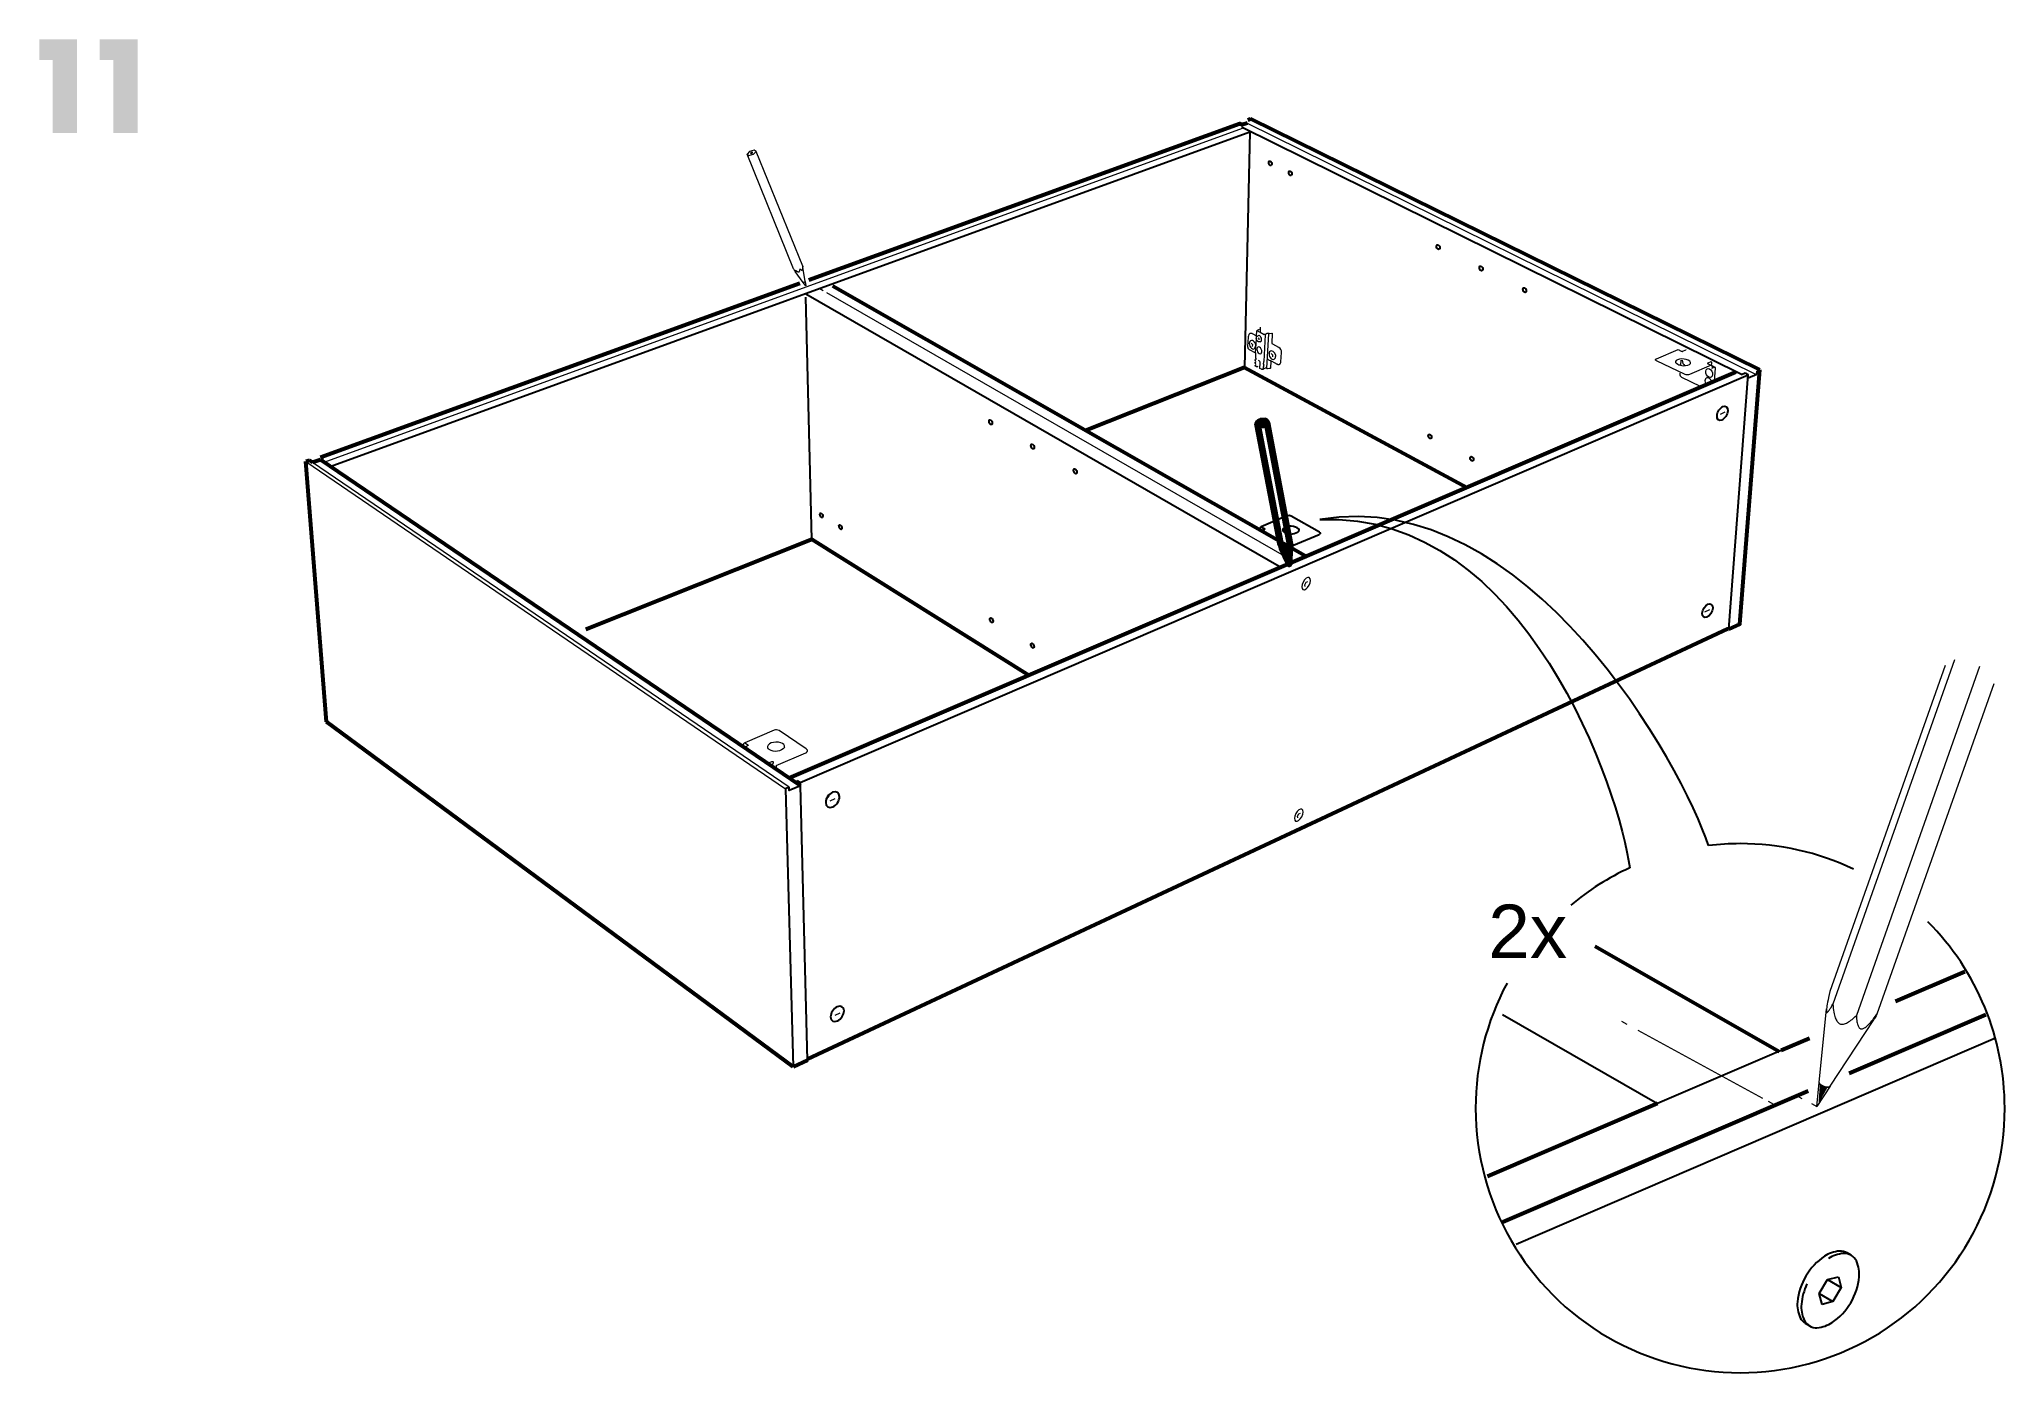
# Model space of a CAD drawing. Header units: metres. Extents: x -0.7 to 7.4, y 0 to 11.2.
# Drawn here: x 0.29 to 6.87, y 6.78 to 11.24 of the extents above; entities that cross this region are included whole.
import ezdxf

# ---------------------------------------------------------------- set-up
doc = ezdxf.new("R2010")
doc.units = ezdxf.units.M
doc.header["$MEASUREMENT"] = 0
doc.layers.add('PDF_Geometry', color=7, linetype='Continuous')
doc.layers.add('PDF_Text', color=7, linetype='Continuous')
doc.layers.add('PDF_Solid Fills', color=7, linetype='Continuous', true_color=0xc6c8ca)
doc.styles.add('PDF Arial', font='Arial.ttf')

msp = doc.modelspace()

# ---------------------------------------------------------------- texts
at = {"layer": 'PDF_Text', "insert": (5.1442, 8.1663), "char_height": 0.17896, "attachment_point": 7, "style": 'PDF Arial'}
msp.add_mtext('2x', dxfattribs=at)

# ---------------------------------------------------------------- hatches: boundary and pattern name
at = {"layer": 'PDF_Geometry', "transparency": 33554559}
for points in [[(0.3369, 11.1739), (0.3369, 10.9289), (0.4186, 10.9289), (0.4186, 11.2431), (0.2919, 11.2431), (0.2919, 11.1739)], [(0.5394, 11.1739), (0.5394, 10.9289), (0.6211, 10.9289), (0.6211, 11.2431), (0.4944, 11.2431), (0.4944, 11.1739)]]:
    msp.add_hatch(color=256, dxfattribs=at).paths.add_polyline_path(points)

# ---------------------------------------------------------------- linework, layer by layer
at = {"layer": 'PDF_Geometry', "lineweight": 18}
for points in [[(1.2454, 9.8267), (4.3215, 10.946)], [(4.3195, 10.9478), (4.3195, 10.9572)], [(4.3365, 10.9623), (6.0412, 10.12)], [(2.8483, 10.4833), (2.6924, 10.867), (2.6859, 10.8716), (2.6706, 10.8673), (2.6618, 10.8585)], [(2.8177, 10.4748), (2.6618, 10.8585), (2.6682, 10.8539), (2.6835, 10.8582), (2.6924, 10.867)], [(2.8177, 10.4748), (2.8186, 10.473), (2.8195, 10.4715), (2.8202, 10.4701), (2.8209, 10.4689), (2.8216, 10.4679), (2.8222, 10.4669), (2.8227, 10.4661), (2.8231, 10.4655)], [(2.8231, 10.4655), (2.8235, 10.465), (2.8238, 10.4646), (2.8241, 10.4643), (2.8244, 10.4641), (2.8246, 10.464), (2.8248, 10.4641), (2.8249, 10.4642), (2.825, 10.4644), (2.825, 10.4647), (2.825, 10.4651), (2.825, 10.4657), (2.8249, 10.4663), (2.8248, 10.4671), (2.8246, 10.468), (2.8244, 10.469), (2.8242, 10.4702)], [(2.8495, 10.4291), (2.8231, 10.4655)], [(2.8242, 10.4702), (2.8251, 10.4692), (2.8261, 10.4684), (2.8269, 10.4677), (2.8278, 10.467), (2.8286, 10.4664), (2.8293, 10.4658), (2.8301, 10.4654), (2.8308, 10.465), (2.8314, 10.4647), (2.832, 10.4643), (2.8326, 10.4642), (2.8332, 10.464), (2.8337, 10.4639), (2.8342, 10.4639), (2.8347, 10.4639), (2.8352, 10.464), (2.8356, 10.4642), (2.836, 10.4644), (2.8364, 10.4647), (2.8368, 10.465), (2.8371, 10.4654), (2.8374, 10.4659), (2.8377, 10.4664), (2.838, 10.467), (2.8383, 10.4677), (2.8385, 10.4684), (2.8387, 10.4692), (2.8389, 10.4701), (2.8391, 10.4711), (2.8392, 10.4721), (2.8393, 10.4732), (2.8394, 10.4745)], [(2.8394, 10.4745), (2.8402, 10.4737), (2.8409, 10.473), (2.8416, 10.4724), (2.8422, 10.4719), (2.8428, 10.4714), (2.8433, 10.471), (2.8439, 10.4707), (2.8444, 10.4705), (2.8448, 10.4703), (2.8452, 10.4701), (2.8456, 10.4701), (2.846, 10.4701), (2.8464, 10.4701), (2.8467, 10.4702), (2.847, 10.4704), (2.8472, 10.4706), (2.8475, 10.4709), (2.8477, 10.4712), (2.8479, 10.4716), (2.8481, 10.4721), (2.8482, 10.4727), (2.8484, 10.4733), (2.8485, 10.4739), (2.8486, 10.4747), (2.8486, 10.4755), (2.8486, 10.4763), (2.8486, 10.4773), (2.8486, 10.4783), (2.8486, 10.4795), (2.8485, 10.4806), (2.8484, 10.4819), (2.8483, 10.4833)], [(2.8483, 10.4833), (2.8486, 10.4822), (2.8488, 10.4812), (2.8489, 10.4804), (2.8491, 10.4796)], [(2.856, 10.4317), (2.8491, 10.4796)], [(2.856, 10.4317), (2.8582, 10.4171), (2.8495, 10.4291)], [(2.9173, 10.4008), (2.9053, 10.4077)], [(4.4616, 9.5126), (2.9294, 10.3939)], [(4.3703, 10.2679), (4.3699, 10.2676), (4.3695, 10.2673), (4.3693, 10.2669), (4.3692, 10.2665)], [(4.3745, 10.2701), (4.3703, 10.2679)], [(4.3769, 10.2713), (4.3746, 10.2701)], [(4.3805, 10.272), (4.3799, 10.2619)], [(4.3804, 10.2794), (4.38, 10.2732), (4.3803, 10.2729), (4.3804, 10.2724), (4.3805, 10.272)], [(4.3469, 10.2587), (4.3479, 10.259), (4.3489, 10.2593), (4.3499, 10.2593), (4.351, 10.2591), (4.352, 10.2588), (4.3531, 10.2583), (4.3683, 10.2504)], [(4.3496, 10.2253), (4.354, 10.2214), (4.3538, 10.2143)], [(4.3574, 10.2323), (4.3582, 10.2317), (4.359, 10.2309), (4.3597, 10.2301), (4.3605, 10.2292), (4.3612, 10.2282), (4.3618, 10.2273), (4.3624, 10.2263), (4.363, 10.2251), (4.3634, 10.2241), (4.3639, 10.2229), (4.3642, 10.2218), (4.3645, 10.2207), (4.3648, 10.2195), (4.3649, 10.2183), (4.365, 10.2172), (4.365, 10.2161), (4.365, 10.2159)], [(4.3797, 10.2303), (4.379, 10.23), (4.3783, 10.2297), (4.3775, 10.2296), (4.3768, 10.2296), (4.376, 10.2296), (4.3753, 10.2298), (4.3745, 10.23), (4.3737, 10.2305), (4.373, 10.2309), (4.3721, 10.2315), (4.3714, 10.2322), (4.3707, 10.2329), (4.37, 10.2338), (4.3694, 10.2348), (4.3688, 10.2358), (4.3683, 10.2368), (4.368, 10.2379), (4.3676, 10.239), (4.3674, 10.24), (4.3673, 10.2412), (4.3673, 10.2423), (4.3674, 10.2433), (4.3676, 10.2444), (4.3678, 10.2453), (4.3682, 10.2463), (4.3687, 10.2471), (4.3693, 10.2479), (4.3698, 10.2484), (4.3704, 10.2489), (4.3711, 10.2493)], [(4.368, 10.2458), (4.3683, 10.2504)], [(4.3683, 10.2504), (4.3693, 10.2665)], [(4.3733, 10.2505), (4.3711, 10.2493)], [(4.3724, 10.2668), (4.3722, 10.2666), (4.372, 10.2663), (4.3722, 10.266), (4.3725, 10.2658)], [(4.3724, 10.2501), (4.3725, 10.25)], [(4.3725, 10.2658), (4.3799, 10.2619)], [(4.3766, 10.2411), (4.3731, 10.2425)], [(4.3771, 10.2371), (4.3766, 10.2411)], [(4.3797, 10.2303), (4.382, 10.2315), (4.3828, 10.2319), (4.3835, 10.2327), (4.3841, 10.2336), (4.3845, 10.2347), (4.3848, 10.2358), (4.385, 10.2371)], [(4.3799, 10.2619), (4.3933, 10.2549)], [(4.3829, 10.2321), (4.383, 10.232), (4.3832, 10.232), (4.3832, 10.2323)], [(4.3974, 10.2537), (4.3921, 10.1636)], [(4.3953, 10.2548), (4.3949, 10.2547), (4.3943, 10.2546), (4.3938, 10.2547), (4.3933, 10.2549)], [(4.3953, 10.2548), (4.402, 10.2582), (4.4028, 10.2586), (4.4037, 10.2589), (4.4048, 10.259), (4.4058, 10.259), (4.4069, 10.259), (4.408, 10.2587), (4.409, 10.2585), (4.4099, 10.258)], [(4.408, 10.2571), (4.4011, 10.1413)], [(4.4099, 10.258), (4.4109, 10.2575)], [(4.4109, 10.2575), (4.4195, 10.259)], [(4.4195, 10.259), (4.4218, 10.2578)], [(4.4213, 10.2227), (4.4209, 10.2232), (4.4204, 10.2239), (4.4202, 10.2246), (4.42, 10.2253), (4.4199, 10.226), (4.4218, 10.2578)], [(4.4219, 10.2223), (4.421, 10.2228), (4.442, 10.2118)], [(5.7068, 10.173), (5.7798, 10.2038), (5.7896, 10.1992)], [(5.7909, 10.1986), (5.7915, 10.1984), (5.7924, 10.1982), (5.7932, 10.1981), (5.7941, 10.1981), (5.795, 10.1982), (5.7956, 10.1984), (5.8058, 10.2028)], [(5.8058, 10.2028), (5.8062, 10.2026), (5.8067, 10.2025), (5.8071, 10.2024)], [(4.3625, 10.1509), (4.3626, 10.1504), (4.3628, 10.1499), (4.3633, 10.1495), (4.3639, 10.1492)], [(4.363, 10.1602), (4.3631, 10.1618)], [(4.3643, 10.1577), (4.364, 10.1582), (4.3636, 10.1586), (4.3634, 10.1591), (4.3632, 10.1595), (4.363, 10.1599), (4.363, 10.1602)], [(4.363, 10.1602), (4.363, 10.1602)], [(4.3631, 10.1618), (4.3632, 10.1614), (4.3633, 10.1612), (4.3635, 10.1609), (4.3638, 10.1608), (4.3642, 10.1607), (4.3645, 10.1608)], [(4.3631, 10.1618), (4.3631, 10.1618)], [(4.3635, 10.1688), (4.3636, 10.1703)], [(4.3649, 10.1662), (4.3644, 10.1667), (4.3642, 10.1672), (4.3639, 10.1676), (4.3637, 10.168), (4.3636, 10.1684), (4.3635, 10.1688)], [(4.3635, 10.1688), (4.3635, 10.1688)], [(4.3635, 10.1523), (4.3635, 10.1523)], [(4.3635, 10.1523), (4.3635, 10.1523)], [(4.3636, 10.1703), (4.3636, 10.1699), (4.3638, 10.1696), (4.364, 10.1694), (4.3643, 10.1693), (4.3647, 10.1693), (4.365, 10.1694)], [(4.3636, 10.1703), (4.3636, 10.1703)], [(4.3695, 10.146), (4.3639, 10.1491), (4.364, 10.1523)], [(4.364, 10.1607), (4.364, 10.1607)], [(4.3649, 10.1929), (4.3641, 10.1773), (4.3641, 10.177), (4.3642, 10.1765), (4.3644, 10.1762), (4.3647, 10.1757), (4.365, 10.1753), (4.3653, 10.1747)], [(4.3641, 10.1773), (4.3641, 10.1773)], [(4.3641, 10.1575), (4.3642, 10.1575), (4.3643, 10.1577)], [(4.3642, 10.1607), (4.3642, 10.1607)], [(4.3646, 10.1693), (4.3646, 10.1693)], [(4.3646, 10.1659), (4.3646, 10.166), (4.3649, 10.1662)], [(4.3647, 10.1693), (4.3647, 10.1693)], [(4.3651, 10.1745), (4.3651, 10.1746), (4.3653, 10.1747), (4.3656, 10.1741), (4.3659, 10.1735), (4.3661, 10.173), (4.3662, 10.1724), (4.3662, 10.172), (4.3662, 10.1715), (4.3661, 10.1711), (4.366, 10.1706), (4.3659, 10.1703), (4.3657, 10.1699), (4.3654, 10.1696), (4.365, 10.1694)], [(4.3695, 10.146), (4.3699, 10.1459), (4.3702, 10.1459), (4.3705, 10.146)], [(4.3719, 10.1468), (4.3705, 10.1461)], [(4.3789, 10.1411), (4.3787, 10.1412), (4.3787, 10.1414)], [(4.3866, 10.1413), (4.3866, 10.1413)], [(4.3893, 10.1483), (4.3893, 10.1483)], [(4.3898, 10.1569), (4.3898, 10.1569)], [(4.4011, 10.1413), (4.4005, 10.1415), (4.3999, 10.1417), (4.3991, 10.1418), (4.3983, 10.1417), (4.3977, 10.1416), (4.3971, 10.1414), (4.3906, 10.1379)], [(4.3908, 10.1411), (4.3911, 10.1419), (4.3915, 10.1427), (4.3917, 10.1436), (4.3919, 10.1443)], [(4.3918, 10.1443), (4.3918, 10.145), (4.3917, 10.1456), (4.3914, 10.1461), (4.391, 10.1465)], [(4.3923, 10.1528), (4.3922, 10.1521), (4.392, 10.1513), (4.3917, 10.1505), (4.3912, 10.1497), (4.3911, 10.1465)], [(4.3916, 10.1551), (4.3918, 10.1582), (4.3922, 10.159), (4.3925, 10.1598), (4.3927, 10.1606), (4.3929, 10.1614)], [(4.3923, 10.1528), (4.3923, 10.1535), (4.3922, 10.1541), (4.392, 10.1546), (4.3916, 10.1551)], [(4.3929, 10.1614), (4.3929, 10.162), (4.3927, 10.1626), (4.3924, 10.1631), (4.3921, 10.1636)], [(4.4011, 10.1413), (4.4021, 10.1407)], [(4.4021, 10.1407), (4.4026, 10.1406), (4.4032, 10.1404), (4.4039, 10.1404), (4.4044, 10.1402), (4.4051, 10.1404)], [(4.404, 10.1736), (4.4048, 10.1729), (4.4054, 10.1721), (4.406, 10.1716), (4.4067, 10.1711), (4.4074, 10.1706), (4.4081, 10.1701)], [(4.4051, 10.1404), (4.4119, 10.1415)], [(4.4081, 10.1701), (4.4164, 10.1658)], [(4.4119, 10.1415), (4.4124, 10.1413)], [(4.4134, 10.1412), (4.4132, 10.1411), (4.4128, 10.1412), (4.4124, 10.1413)], [(4.4163, 10.1656), (4.4149, 10.1419), (4.4134, 10.1412)], [(4.4329, 10.1571), (4.4164, 10.1658), (4.4163, 10.1656), (4.4163, 10.1656)], [(4.4169, 10.1905), (4.4214, 10.1866), (4.4211, 10.1794)], [(4.424, 10.1972), (4.4249, 10.1965), (4.4256, 10.1957), (4.4264, 10.195), (4.4271, 10.1941), (4.4278, 10.1931), (4.4285, 10.1921), (4.4291, 10.1912), (4.4296, 10.19), (4.4301, 10.1889), (4.4306, 10.1878), (4.431, 10.1867), (4.4312, 10.1856), (4.4314, 10.1844), (4.4316, 10.1832), (4.4317, 10.1821), (4.4318, 10.1809), (4.4318, 10.1808)], [(4.4329, 10.1571), (4.4333, 10.1569), (4.4338, 10.1567), (4.4341, 10.1565), (4.4345, 10.1565), (4.4349, 10.1564), (4.436, 10.1562)], [(4.437, 10.1561), (4.4376, 10.1557)], [(4.4376, 10.1557), (4.4376, 10.1555), (4.4378, 10.1553)], [(5.7041, 10.1703), (5.7043, 10.1709), (5.7046, 10.1716), (5.7051, 10.1721), (5.7059, 10.1726), (5.7068, 10.173)], [(5.7073, 10.1667), (5.7063, 10.1672), (5.7054, 10.1678), (5.7048, 10.1684), (5.7044, 10.169), (5.7041, 10.1697), (5.7041, 10.1703)], [(5.7896, 10.1992), (5.7901, 10.199)], [(5.7901, 10.199), (5.7909, 10.1986)], [(5.8909, 10.1628), (5.8903, 10.163), (5.8896, 10.163)], [(5.8925, 10.1514), (5.8919, 10.1517), (5.8913, 10.1515), (5.8907, 10.1514)], [(5.8925, 10.1587), (5.8925, 10.1598), (5.8923, 10.1609), (5.892, 10.1616), (5.8915, 10.1623), (5.8909, 10.1628)], [(5.8925, 10.1515), (5.8918, 10.1517), (5.8925, 10.1587)], [(5.8938, 10.1483), (5.8938, 10.1492), (5.8936, 10.15), (5.8934, 10.1507), (5.893, 10.1512), (5.8925, 10.1514)], [(5.8937, 10.1479), (5.8932, 10.1419), (5.8932, 10.1416), (5.8933, 10.1413), (5.8935, 10.1412), (5.8938, 10.1413), (5.8932, 10.1416)], [(5.8937, 10.1479), (5.8938, 10.1484)], [(5.8938, 10.1479), (5.8937, 10.1479)], [(5.9035, 10.1445), (5.8962, 10.1481), (5.8954, 10.1483), (5.8946, 10.1482), (5.8938, 10.1479)], [(5.9035, 10.1445), (5.9028, 10.1447), (5.902, 10.1447), (5.9011, 10.1444), (5.8938, 10.1413)], [(5.9013, 10.0985), (5.9052, 10.1419)], [(5.9052, 10.1419), (5.905, 10.1427), (5.9046, 10.1435), (5.9041, 10.1441), (5.9035, 10.1445)], [(5.8909, 10.0986), (5.8916, 10.0967), (5.8921, 10.0948), (5.8924, 10.093)], [(4.4807, 9.5524), (4.4031, 9.9592), (4.3977, 9.965), (4.3818, 9.9638), (4.3714, 9.9568)], [(4.449, 9.55), (4.3714, 9.9568), (4.3768, 9.9511), (4.3927, 9.9523), (4.4031, 9.9592)], [(5.9212, 9.9874), (5.9377, 9.9952)], [(1.1845, 9.8287), (2.7903, 8.7335)], [(2.8028, 8.7389), (1.207, 9.8258)], [(4.449, 9.55), (4.4496, 9.5481), (4.4501, 9.5465), (4.4506, 9.545), (4.4511, 9.5436), (4.4515, 9.5425), (4.4518, 9.5414), (4.4522, 9.5406), (4.4525, 9.5398)], [(4.4525, 9.5398), (4.4528, 9.5393), (4.453, 9.5388), (4.4533, 9.5385), (4.4535, 9.5382), (4.4537, 9.5381), (4.4538, 9.5381), (4.454, 9.5382), (4.4541, 9.5384), (4.4542, 9.5387), (4.4543, 9.5391), (4.4544, 9.5396), (4.4544, 9.5403), (4.4544, 9.5411), (4.4545, 9.542), (4.4544, 9.543), (4.4544, 9.5442)], [(4.4544, 9.5442), (4.4552, 9.5431), (4.4559, 9.5421), (4.4567, 9.5412), (4.4573, 9.5404), (4.458, 9.5396), (4.4587, 9.539), (4.4593, 9.5384), (4.4599, 9.5378), (4.4605, 9.5374), (4.461, 9.537), (4.4616, 9.5367), (4.4621, 9.5364), (4.4626, 9.5362), (4.4631, 9.5361), (4.4635, 9.536), (4.464, 9.536), (4.4645, 9.5361), (4.4649, 9.5363), (4.4653, 9.5364), (4.4658, 9.5367), (4.4662, 9.537), (4.4666, 9.5374), (4.467, 9.5379), (4.4674, 9.5384), (4.4677, 9.539), (4.4681, 9.5397), (4.4685, 9.5404), (4.4689, 9.5412), (4.4692, 9.5422), (4.4696, 9.5432), (4.4699, 9.5442), (4.4702, 9.5454)], [(4.4703, 9.5454), (4.4709, 9.5445), (4.4714, 9.5437), (4.472, 9.543), (4.4725, 9.5424), (4.473, 9.5418), (4.4734, 9.5413), (4.4739, 9.5409), (4.4743, 9.5405), (4.4747, 9.5402), (4.4751, 9.54), (4.4755, 9.5399), (4.4758, 9.5398), (4.4762, 9.5398), (4.4765, 9.5398), (4.4768, 9.5399), (4.4772, 9.5401), (4.4774, 9.5403), (4.4777, 9.5406), (4.478, 9.541), (4.4783, 9.5414), (4.4785, 9.542), (4.4788, 9.5425), (4.479, 9.5431), (4.4793, 9.5439), (4.4794, 9.5446), (4.4796, 9.5455), (4.4798, 9.5464), (4.48, 9.5474), (4.4802, 9.5485), (4.4804, 9.5497), (4.4805, 9.551), (4.4807, 9.5524)], [(4.4781, 9.5003), (4.4807, 9.5486)], [(4.4807, 9.5524), (4.4807, 9.5512), (4.4807, 9.5502), (4.4807, 9.5493), (4.4807, 9.5486)], [(4.4713, 9.4989), (4.4525, 9.5398)], [(4.4781, 9.5003), (4.4774, 9.4855), (4.4713, 9.4989)], [(4.4978, 9.4918), (4.4858, 9.4987)], [(4.5301, 9.4166), (4.5347, 9.4247)], [(4.5308, 9.4111), (4.5301, 9.4166)], [(4.5347, 9.4247), (4.5398, 9.427)], [(5.8697, 9.3257), (5.8862, 9.3335)], [(6.7051, 9.1654), (6.2979, 8.0119)], [(6.6736, 9.146), (6.2882, 8.0543)], [(6.7893, 9.1426), (6.3767, 7.9738)], [(6.8364, 9.0848), (6.4456, 7.978)], [(2.6497, 8.8805), (2.6498, 8.8817), (2.6501, 8.8828), (2.6506, 8.884), (2.6513, 8.8852), (2.6522, 8.8861), (2.6531, 8.8869), (2.6542, 8.8874)], [(2.6497, 8.8805), (2.65, 8.8734), (2.65, 8.8732), (2.6499, 8.8729)], [(2.6515, 8.8722), (2.65, 8.8733)], [(2.6511, 8.8721), (2.6614, 8.8764)], [(2.6614, 8.8764), (2.6622, 8.8768)], [(2.7488, 8.8233), (2.7481, 8.8236), (2.7472, 8.8238), (2.7463, 8.824), (2.7452, 8.8239), (2.7443, 8.8238), (2.7434, 8.8236), (2.7306, 8.8181)], [(2.7493, 8.8183), (2.7496, 8.8187), (2.75, 8.8192), (2.7502, 8.8197), (2.7504, 8.8201), (2.7507, 8.8207), (2.7507, 8.8213), (2.7507, 8.8216), (2.7505, 8.8219), (2.7503, 8.8222), (2.75, 8.8225), (2.7488, 8.8233)], [(2.7595, 8.8112), (2.8584, 8.8533), (2.8596, 8.8539), (2.8608, 8.8547), (2.8617, 8.8556), (2.8623, 8.8564), (2.8627, 8.8574), (2.8629, 8.8583)], [(2.8604, 8.8669), (2.8614, 8.866), (2.8622, 8.8651), (2.8626, 8.8643), (2.8627, 8.8632)], [(2.8627, 8.8632), (2.8629, 8.8583)], [(2.7478, 8.814), (2.7479, 8.8149), (2.7481, 8.8161), (2.7486, 8.8172), (2.7492, 8.8181)], [(2.748, 8.8062), (2.7478, 8.814)], [(2.749, 8.8183), (2.7492, 8.8181)], [(2.7492, 8.8181), (2.7493, 8.8182), (2.7493, 8.8183)], [(2.7597, 8.8046), (2.7596, 8.8032), (2.7593, 8.802), (2.7589, 8.8006), (2.7582, 8.7994)], [(2.7595, 8.8112), (2.7597, 8.8046)], [(2.94, 8.6924), (2.9565, 8.7002)], [(4.5054, 8.6412), (4.51, 8.6493)], [(4.506, 8.6357), (4.5054, 8.6412)], [(4.51, 8.6493), (4.515, 8.6516)], [(6.2882, 8.0543), (6.2858, 8.0439), (6.2836, 8.0346), (6.2817, 8.0261), (6.2802, 8.0185), (6.2789, 8.0118), (6.278, 8.0059), (6.2772, 8.0008), (6.2766, 7.9964)], [(2.9574, 7.9754), (2.9739, 7.9831)], [(6.2524, 7.7498), (6.2766, 7.9964), (6.2764, 7.9929), (6.2763, 7.9901), (6.2764, 7.9879), (6.2768, 7.9862), (6.2772, 7.9851), (6.2781, 7.9845), (6.279, 7.9845), (6.2801, 7.9851), (6.2815, 7.9862), (6.2832, 7.988), (6.2849, 7.9903), (6.287, 7.9933), (6.2893, 7.9969), (6.2919, 8.0012), (6.2947, 8.0062), (6.2979, 8.0119)], [(6.2979, 8.0119), (6.2987, 8.0046), (6.2994, 7.9977), (6.3002, 7.9914), (6.3013, 7.9856), (6.3023, 7.9801), (6.3035, 7.9752), (6.3048, 7.9705), (6.3061, 7.9663), (6.3076, 7.9626), (6.3092, 7.9592), (6.3109, 7.9563), (6.3126, 7.9535), (6.3145, 7.9512), (6.3166, 7.9493), (6.3186, 7.9477), (6.3208, 7.9464), (6.3232, 7.9454), (6.3257, 7.9448), (6.3283, 7.9445), (6.331, 7.9446), (6.3339, 7.945), (6.3368, 7.9458), (6.34, 7.9468), (6.3433, 7.9484), (6.3469, 7.9501), (6.3505, 7.9523), (6.3543, 7.9548), (6.3584, 7.9578), (6.3626, 7.9611), (6.367, 7.9649), (6.3717, 7.9691), (6.3767, 7.9738)], [(6.3767, 7.9738), (6.3771, 7.9678), (6.3774, 7.9625), (6.378, 7.9576), (6.3786, 7.9531), (6.3794, 7.949), (6.3802, 7.9454), (6.3812, 7.9422), (6.3823, 7.9393), (6.3835, 7.9368), (6.3848, 7.9347), (6.3862, 7.933), (6.3876, 7.9316), (6.3892, 7.9305), (6.3909, 7.9297), (6.3927, 7.9293), (6.3947, 7.9293), (6.3968, 7.9296), (6.3989, 7.9302), (6.4013, 7.9312), (6.4038, 7.9325), (6.4063, 7.9342), (6.4091, 7.9362), (6.4119, 7.9386), (6.4149, 7.9413), (6.4181, 7.9445), (6.4215, 7.9479), (6.4249, 7.9518), (6.4287, 7.9561), (6.4325, 7.961), (6.4367, 7.966), (6.4411, 7.9718), (6.4456, 7.978)], [(6.4456, 7.978), (6.4426, 7.9724), (6.4398, 7.9675), (6.4373, 7.9634), (6.4351, 7.9598)], [(5.5899, 7.9551), (5.6082, 7.9451)], [(5.6445, 7.9253), (6.0627, 7.6972)], [(6.2889, 7.737), (6.4351, 7.9598)], [(6.176, 7.7064), (6.1943, 7.6964)], [(6.2889, 7.737), (6.2444, 7.6691), (6.2524, 7.7498)], [(6.0809, 7.6873), (6.0992, 7.6773)], [(6.2261, 7.6791), (6.2444, 7.6691)]]:
    msp.add_lwpolyline(points, dxfattribs=at)
at = {"layer": 'PDF_Geometry', "lineweight": 25}
for points in [[(1.2663, 9.8126), (4.3459, 10.9331)], [(4.3197, 10.9487), (5.9939, 10.1206)], [(4.3459, 10.9331), (4.3274, 10.1443)], [(4.4515, 9.4732), (2.859, 10.3892)], [(2.8785, 9.5675), (2.8592, 10.3796)], [(6.044, 10.1321), (6.0535, 10.1361)], [(2.8392, 8.7544), (6.0141, 10.1198), (6.0043, 10.125)], [(5.9494, 9.2672), (6.0142, 10.1198)], [(6.0043, 10.125), (5.9917, 10.1193)], [(6.0148, 10.1093), (6.0433, 10.1215)], [(6.0432, 10.1215), (6.044, 10.132)], [(1.2331, 9.8438), (1.2412, 9.8387)], [(1.2417, 9.8293), (1.241, 9.8386)], [(1.2421, 9.8293), (1.2412, 9.8387)], [(4.3794, 9.6043), (4.3796, 9.6054), (4.3799, 9.6065), (4.3804, 9.6076), (4.3811, 9.6086), (4.3819, 9.6094), (4.3827, 9.6102), (4.3836, 9.6107)], [(4.3793, 9.6008), (4.3794, 9.6043)], [(4.3844, 9.5979), (4.3906, 9.6005)], [(4.3906, 9.6005), (4.3917, 9.601)], [(4.4814, 9.555), (4.4807, 9.5553), (4.4798, 9.5555), (4.4789, 9.5556), (4.4779, 9.5556), (4.477, 9.5555), (4.4762, 9.5553), (4.4666, 9.5511)], [(4.4826, 9.5543), (4.4814, 9.555)], [(4.4826, 9.5543), (4.4923, 9.5488), (4.578, 9.5852)], [(4.4881, 9.5423), (4.4882, 9.5435), (4.4886, 9.5445), (4.4891, 9.5457), (4.4898, 9.5467), (4.4906, 9.5475), (4.4914, 9.5483), (4.4923, 9.5488)], [(4.5815, 9.589), (4.5813, 9.5882), (4.5809, 9.5874), (4.5801, 9.5866), (4.5792, 9.5859), (4.578, 9.5853)], [(4.5786, 9.5928), (4.5796, 9.5921), (4.5804, 9.5915), (4.581, 9.5907), (4.5814, 9.5899), (4.5815, 9.589)], [(4.488, 9.5388), (4.4881, 9.5423)], [(2.8298, 8.7606), (2.8392, 8.7544), (2.8395, 8.7458)], [(2.83, 8.753), (2.8298, 8.7606)], [(2.8028, 8.7389), (2.7903, 8.7335)], [(2.7903, 8.7335), (2.8159, 7.8018)], [(2.8642, 7.8244), (2.8405, 8.7435), (2.8032, 8.7273), (2.8028, 8.7389)], [(2.9277, 8.6998), (2.9296, 8.7017), (2.9313, 8.7036), (2.9328, 8.7057), (2.9343, 8.7079), (2.9356, 8.7102), (2.9369, 8.7125), (2.9379, 8.7148)], [(2.9482, 7.9892), (2.9492, 7.9904), (2.9501, 7.9917)], [(5.7104, 7.6783), (5.1921, 7.9758)], [(6.8429, 7.8978), (5.237, 7.2072)], [(6.1246, 7.8564), (5.7102, 7.6788)], [(6.3592, 7.171), (6.346, 7.1788)], [(6.2525, 7.0429), (6.2804, 7.09)], [(6.2525, 7.0429), (6.2982, 7.0157), (6.2619, 7.0066)], [(6.2619, 7.0066), (6.2525, 7.0429)], [(6.2804, 7.09), (6.3167, 7.0992)], [(6.2804, 7.09), (6.3261, 7.0629), (6.2982, 7.0157)], [(6.3167, 7.0992), (6.3261, 7.0629)], [(6.2194, 6.9348), (6.2062, 6.9426)]]:
    msp.add_lwpolyline(points, dxfattribs=at)
at = {"layer": 'PDF_Geometry', "lineweight": 53}
for points in [[(2.8687, 10.4375), (4.3115, 10.9613), (4.3195, 10.9572)], [(4.3195, 10.9572), (4.3381, 10.9636)], [(4.3388, 10.9735), (4.3475, 10.9767)], [(6.0535, 10.1361), (4.3475, 10.9767)], [(1.2331, 9.8438), (2.839, 10.4267)], [(2.9479, 10.4171), (4.538, 9.5104)], [(4.3274, 10.1443), (3.7967, 9.9331)], [(4.326, 10.145), (5.0722, 9.7417)], [(5.9491, 9.2677), (5.986, 9.285), (6.0535, 10.1361)], [(5.9732, 10.1288), (2.8034, 8.7691)], [(1.2532, 8.9573), (1.1844, 9.8287)], [(1.1963, 9.833), (1.1845, 9.8287)], [(1.207, 9.8258), (1.1963, 9.833)], [(1.233, 9.8352), (1.207, 9.8258)], [(2.8405, 8.7435), (1.233, 9.8352)], [(2.8785, 9.5675), (2.1225, 9.2666)], [(3.6075, 9.1113), (2.8785, 9.5675)], [(2.8647, 7.8275), (5.9462, 9.269), (5.9494, 9.2672)], [(2.8159, 7.8018), (1.2532, 8.9573)], [(5.501, 8.2056), (6.1177, 7.8532)], [(6.7396, 8.1202), (6.5077, 8.0207)], [(6.8098, 7.9759), (6.3524, 7.7793)], [(6.2193, 7.8971), (6.1246, 7.8564)], [(2.8642, 7.8244), (2.8159, 7.8018)], [(6.215, 7.7203), (5.1933, 7.2814)], [(5.7102, 7.6788), (5.1409, 7.4346)]]:
    msp.add_lwpolyline(points, dxfattribs=at)
at = {"layer": 'PDF_Geometry', "lineweight": 18}
for points in [[(2.6798, 10.8627), (2.6802, 10.8632), (2.6804, 10.8637), (2.6803, 10.8641), (2.68, 10.8644), (2.6795, 10.8646), (2.6788, 10.8647), (2.678, 10.8646), (2.6771, 10.8644), (2.6762, 10.864), (2.6753, 10.8636), (2.6746, 10.8631), (2.6741, 10.8625), (2.6738, 10.862), (2.6738, 10.8616), (2.6739, 10.8612), (2.6744, 10.861), (2.675, 10.8608), (2.6757, 10.8609), (2.6766, 10.861), (2.6775, 10.8613), (2.6784, 10.8617), (2.6792, 10.8622)], [(2.6798, 10.8627), (2.6802, 10.8632), (2.6804, 10.8637), (2.6803, 10.8641), (2.68, 10.8644), (2.6795, 10.8646), (2.6788, 10.8647), (2.678, 10.8646), (2.6771, 10.8644), (2.6762, 10.864), (2.6753, 10.8636), (2.6746, 10.8631), (2.6741, 10.8625), (2.6738, 10.862), (2.6738, 10.8616), (2.6739, 10.8612), (2.6744, 10.861), (2.675, 10.8608), (2.6757, 10.8609), (2.6766, 10.861), (2.6775, 10.8613), (2.6784, 10.8617), (2.6792, 10.8622)], [(2.8554, 10.4305), (2.8548, 10.43), (2.854, 10.4295), (2.8531, 10.4291), (2.8521, 10.4288), (2.8513, 10.4287), (2.8505, 10.4287), (2.8499, 10.4288), (2.8495, 10.4291), (2.8499, 10.4288), (2.8505, 10.4287), (2.8513, 10.4287), (2.8521, 10.4288), (2.8531, 10.4291), (2.854, 10.4295), (2.8548, 10.43)], [(2.856, 10.4317), (2.856, 10.4314), (2.8558, 10.4309), (2.8554, 10.4305), (2.8558, 10.4309), (2.856, 10.4314)], [(4.3899, 9.9575), (4.3904, 9.9579), (4.3907, 9.9583), (4.3907, 9.9587), (4.3905, 9.9591), (4.39, 9.9594), (4.3893, 9.9596), (4.3885, 9.9596), (4.3876, 9.9596), (4.3866, 9.9594), (4.3857, 9.9592), (4.3849, 9.9588), (4.3843, 9.9584), (4.3839, 9.958), (4.3838, 9.9575), (4.3839, 9.9571), (4.3842, 9.9568), (4.3848, 9.9566), (4.3856, 9.9564), (4.3865, 9.9564), (4.3874, 9.9565), (4.3883, 9.9567), (4.3892, 9.9571)], [(4.3899, 9.9575), (4.3904, 9.9579), (4.3907, 9.9583), (4.3907, 9.9587), (4.3905, 9.9591), (4.39, 9.9594), (4.3893, 9.9596), (4.3885, 9.9596), (4.3876, 9.9596), (4.3866, 9.9594), (4.3857, 9.9592), (4.3849, 9.9588), (4.3843, 9.9584), (4.3839, 9.958), (4.3838, 9.9575), (4.3839, 9.9571), (4.3842, 9.9568), (4.3848, 9.9566), (4.3856, 9.9564), (4.3865, 9.9564), (4.3874, 9.9565), (4.3883, 9.9567), (4.3892, 9.9571)], [(4.4773, 9.4992), (4.4766, 9.4988), (4.4757, 9.4985), (4.4747, 9.4982), (4.4738, 9.4981), (4.4729, 9.4982), (4.4721, 9.4983), (4.4716, 9.4986), (4.4713, 9.4989), (4.4716, 9.4986), (4.4721, 9.4983), (4.4729, 9.4982), (4.4738, 9.4981), (4.4747, 9.4982), (4.4757, 9.4985), (4.4766, 9.4988), (4.4773, 9.4992), (4.4777, 9.4995), (4.478, 9.4999), (4.4782, 9.5003), (4.478, 9.4999), (4.4777, 9.4995)], [(6.282, 7.7342), (6.2773, 7.7342), (6.2723, 7.7352), (6.2671, 7.7368), (6.2622, 7.7391), (6.2579, 7.7417), (6.2547, 7.7445), (6.2529, 7.7472), (6.2524, 7.7498), (6.2529, 7.7472), (6.2547, 7.7445), (6.2579, 7.7417), (6.2622, 7.7391), (6.2671, 7.7368), (6.2723, 7.7352), (6.2773, 7.7342)], [(6.2889, 7.737), (6.2874, 7.7356), (6.285, 7.7346), (6.282, 7.7342), (6.285, 7.7346), (6.2874, 7.7356)]]:
    msp.add_lwpolyline(points, close=True, dxfattribs=at)
for points in [[(4.3469, 10.2587), (4.3455, 10.2579, 0.270322), (4.3416, 10.2506), (4.3408, 10.2491), (4.3407, 10.2489), (4.3405, 10.2485), (4.3403, 10.2479), (4.3402, 10.2472), (4.34, 10.2466), (4.3399, 10.2459), (4.3382, 10.2144, 0.28544), (4.3435, 10.2042), (4.3649, 10.1929), (4.3676, 10.2392)], [(4.436, 10.1562), (4.4378, 10.1553), (4.4388, 10.1549), (4.4397, 10.1545), (4.4407, 10.1544), (4.4417, 10.1543), (4.4426, 10.1544), (4.4435, 10.1546), (4.4444, 10.155), (4.4458, 10.1557), (4.4467, 10.1563), (4.4474, 10.157), (4.4481, 10.1579), (4.4487, 10.159), (4.4491, 10.1602), (4.4494, 10.1615), (4.4496, 10.1629), (4.4516, 10.1945, 0.261433), (4.4428, 10.2114)], [(4.3906, 10.1379), (4.3898, 10.1376), (4.389, 10.1374), (4.3881, 10.1374), (4.3872, 10.1374), (4.3863, 10.1375), (4.3854, 10.1378), (4.3846, 10.1381), (4.3789, 10.1411), (4.38, 10.1595), (4.3798, 10.1596), (4.3798, 10.1597, 0.328587), (4.3748, 10.1678)], [(5.8896, 10.163), (5.8896, 10.1632), (5.8793, 10.1588), (5.8788, 10.1585), (5.8786, 10.1581), (5.8784, 10.1577), (5.8787, 10.1574), (5.879, 10.157), (5.8795, 10.1567), (5.8808, 10.1561), (5.8907, 10.1514), (5.8176, 10.1203, -0.188978), (5.8033, 10.1209), (5.7073, 10.1667)], [(5.7889, 10.1681), (5.7874, 10.1513, -0.234293), (5.7715, 10.161)], [(5.7852, 10.1249), (5.785, 10.1236, 0.285838), (5.7915, 10.1113), (5.8534, 10.0817)], [(2.8604, 8.8669), (2.7689, 8.9282, 0.214002), (2.7528, 8.929), (2.6542, 8.8874), (2.6635, 8.8811), (2.6646, 8.8803), (2.6651, 8.8798), (2.6654, 8.8794), (2.6653, 8.8789), (2.6651, 8.8783), (2.6646, 8.8778), (2.6639, 8.8774), (2.6622, 8.8768), (2.6618, 8.8768), (2.6614, 8.8768), (2.6614, 8.8768), (2.6614, 8.8768), (2.6614, 8.8769)], [(2.7879, 8.8725, -0.367697), (2.736, 8.8644), (2.7345, 8.8655), (2.7331, 8.8667), (2.7321, 8.868), (2.7312, 8.8694), (2.7305, 8.8707)]]:
    msp.add_lwpolyline(points, format="xyb", dxfattribs=at)
at = {"layer": 'PDF_Geometry', "color": 7, "lineweight": 106, "true_color": 0xffffff}
for points in [[(4.4807, 9.5524), (4.4031, 9.9592), (4.3977, 9.965), (4.3818, 9.9638), (4.3714, 9.9568)], [(4.449, 9.55), (4.3714, 9.9568), (4.3768, 9.9511), (4.3927, 9.9523), (4.4031, 9.9592)], [(4.449, 9.55), (4.4496, 9.5481), (4.4501, 9.5465), (4.4506, 9.545), (4.4511, 9.5436), (4.4515, 9.5425), (4.4518, 9.5414), (4.4522, 9.5406), (4.4525, 9.5398)], [(4.4525, 9.5398), (4.4528, 9.5393), (4.453, 9.5388), (4.4533, 9.5385), (4.4535, 9.5382), (4.4537, 9.5381), (4.4538, 9.5381), (4.454, 9.5382), (4.4541, 9.5384), (4.4542, 9.5387), (4.4543, 9.5391), (4.4544, 9.5396), (4.4544, 9.5403), (4.4544, 9.5411), (4.4545, 9.542), (4.4544, 9.543), (4.4544, 9.5442)], [(4.4544, 9.5442), (4.4552, 9.5431), (4.4559, 9.5421), (4.4567, 9.5412), (4.4573, 9.5404), (4.458, 9.5396), (4.4587, 9.539), (4.4593, 9.5384), (4.4599, 9.5378), (4.4605, 9.5374), (4.461, 9.537), (4.4616, 9.5367), (4.4621, 9.5364), (4.4626, 9.5362), (4.4631, 9.5361), (4.4635, 9.536), (4.464, 9.536), (4.4645, 9.5361), (4.4649, 9.5363), (4.4653, 9.5364), (4.4658, 9.5367), (4.4662, 9.537), (4.4666, 9.5374), (4.467, 9.5379), (4.4674, 9.5384), (4.4677, 9.539), (4.4681, 9.5397), (4.4685, 9.5404), (4.4689, 9.5412), (4.4692, 9.5422), (4.4696, 9.5432), (4.4699, 9.5442), (4.4702, 9.5454)], [(4.4703, 9.5454), (4.4709, 9.5445), (4.4714, 9.5437), (4.472, 9.543), (4.4725, 9.5424), (4.473, 9.5418), (4.4734, 9.5413), (4.4739, 9.5409), (4.4743, 9.5405), (4.4747, 9.5402), (4.4751, 9.54), (4.4755, 9.5399), (4.4758, 9.5398), (4.4762, 9.5398), (4.4765, 9.5398), (4.4768, 9.5399), (4.4772, 9.5401), (4.4774, 9.5403), (4.4777, 9.5406), (4.478, 9.541), (4.4783, 9.5414), (4.4785, 9.542), (4.4788, 9.5425), (4.479, 9.5431), (4.4793, 9.5439), (4.4794, 9.5446), (4.4796, 9.5455), (4.4798, 9.5464), (4.48, 9.5474), (4.4802, 9.5485), (4.4804, 9.5497), (4.4805, 9.551), (4.4807, 9.5524)], [(4.4781, 9.5003), (4.4807, 9.5486)], [(4.4807, 9.5524), (4.4807, 9.5512), (4.4807, 9.5502), (4.4807, 9.5493), (4.4807, 9.5486)], [(4.4713, 9.4989), (4.4525, 9.5398)], [(4.4781, 9.5003), (4.4774, 9.4855), (4.4713, 9.4989)]]:
    msp.add_lwpolyline(points, dxfattribs=at)
for points in [[(4.3899, 9.9575), (4.3904, 9.9579), (4.3907, 9.9583), (4.3907, 9.9587), (4.3905, 9.9591), (4.39, 9.9594), (4.3893, 9.9596), (4.3885, 9.9596), (4.3876, 9.9596), (4.3866, 9.9594), (4.3857, 9.9592), (4.3849, 9.9588), (4.3843, 9.9584), (4.3839, 9.958), (4.3838, 9.9575), (4.3839, 9.9571), (4.3842, 9.9568), (4.3848, 9.9566), (4.3856, 9.9564), (4.3865, 9.9564), (4.3874, 9.9565), (4.3883, 9.9567), (4.3892, 9.9571)], [(4.3899, 9.9575), (4.3904, 9.9579), (4.3907, 9.9583), (4.3907, 9.9587), (4.3905, 9.9591), (4.39, 9.9594), (4.3893, 9.9596), (4.3885, 9.9596), (4.3876, 9.9596), (4.3866, 9.9594), (4.3857, 9.9592), (4.3849, 9.9588), (4.3843, 9.9584), (4.3839, 9.958), (4.3838, 9.9575), (4.3839, 9.9571), (4.3842, 9.9568), (4.3848, 9.9566), (4.3856, 9.9564), (4.3865, 9.9564), (4.3874, 9.9565), (4.3883, 9.9567), (4.3892, 9.9571)], [(4.4773, 9.4992), (4.4766, 9.4988), (4.4757, 9.4985), (4.4747, 9.4982), (4.4738, 9.4981), (4.4729, 9.4982), (4.4721, 9.4983), (4.4716, 9.4986), (4.4713, 9.4989), (4.4716, 9.4986), (4.4721, 9.4983), (4.4729, 9.4982), (4.4738, 9.4981), (4.4747, 9.4982), (4.4757, 9.4985), (4.4766, 9.4988), (4.4773, 9.4992), (4.4777, 9.4995), (4.478, 9.4999), (4.4782, 9.5003), (4.478, 9.4999), (4.4777, 9.4995)]]:
    msp.add_lwpolyline(points, close=True, dxfattribs=at)
at = {"layer": 'PDF_Geometry', "lineweight": 25}
for points in [[(4.5787, 9.5928), (4.4843, 9.646, 0.203223), (4.4691, 9.6468), (4.3836, 9.6107), (4.3932, 9.6052), (4.3944, 9.6045), (4.3949, 9.6041), (4.3953, 9.6036), (4.3953, 9.6032), (4.3952, 9.6028), (4.3947, 9.6023), (4.3941, 9.602), (4.3917, 9.601), (4.3912, 9.6011), (4.3906, 9.6009), (4.3906, 9.6009), (4.3906, 9.601), (4.3906, 9.6011)], [(4.5099, 9.596, -0.336536), (4.4633, 9.5906), (4.4616, 9.5916), (4.4602, 9.5927), (4.4589, 9.5939), (4.458, 9.595), (4.4572, 9.5963), (4.4566, 9.5975)], [(6.367, 8.4643, 0.111563), (5.9875, 8.5495, 0.029579), (5.8819, 8.543)], [(5.2069, 8.0826, 0.12445), (5.1017, 7.6636, 1.000002), (6.8733, 7.6636, 0.198735), (6.616, 8.2879)], [(6.27, 7.1679, 0.109606), (6.2074, 7.1015, 0.109682), (6.1793, 7.0147)], [(6.2954, 6.9457, 0.109626), (6.358, 7.012, 0.109601), (6.3861, 7.0989)]]:
    msp.add_lwpolyline(points, format="xyb", dxfattribs=at)
at = {"layer": 'PDF_Geometry', "lineweight": 18}
for centre, radius, start, end in [((5.8145, 10.1674), 0.021, 177.78322, 235.8005), ((4.5083, 8.6686), 0.00664, 279.64473, 281.59458)]:
    msp.add_arc(centre, radius, start, end, dxfattribs=at)
at = {"layer": 'PDF_Geometry', "lineweight": 25}
for centre, radius, start, end in [((5.9891, 7.6622), 0.8877, 114.73956, 129.87925), ((6.271, 7.1536), 0.0149, 90.46404, 96.56346), ((6.4065, 6.9861), 0.215, 155.57423, 174.44223)]:
    msp.add_arc(centre, radius, start, end, dxfattribs=at)
for centre, major_axis, ratio, start_param, end_param in [((4.4139, 10.8279), (-0.00264, 0.00738), 0.605602, 5.711877, 11.995062), ((4.4809, 10.7944), (-0.00262, 0.00734), 0.620687, 5.723916268236906, 12.00710157541649), ((4.9763, 10.5473), (-0.00289, 0.00754), 0.63253, 5.67811, 11.961295), ((5.1199, 10.4758), (-0.00303, 0.00756), 0.631073, 5.648625, 11.93181), ((5.2657, 10.4031), (-0.00299, 0.0076), 0.642126, 5.668381, 11.951566), ((5.9279, 9.9906), (0.0119, 0.0229), 0.58716, 3.773168, 10.056353), ((3.4776, 9.9608), (-0.00316, 0.00801), 0.54966, 5.666984, 11.950169), ((3.618, 9.8794), (-0.00321, 0.00804), 0.558376, 5.654431, 11.937616), ((4.9485, 9.9132), (-0.00303, 0.00724), 0.627976, 5.637135360604013, 11.9203206677836), ((5.0889, 9.8382), (-0.00309, 0.00733), 0.623208, 5.621632, 11.904817), ((3.7608, 9.7966), (-0.00332, 0.00814), 0.561035, 5.643523, 11.926708), ((2.9107, 9.6489), (-0.00295, 0.00754), 0.52512, 5.673507, 11.956692), ((2.9745, 9.6094), (-0.003, 0.00757), 0.524314, 5.657785429440064, 11.94097073661965), ((4.4833, 9.5991), (-0.0271, 0.0007), 0.492728, 2.962245, 6.454562), ((5.878, 9.3296), (0.0122, 0.022), 0.578254, 3.812493, 10.095678), ((3.4803, 9.2975), (-0.00324, 0.00775), 0.545673, 5.638023, 11.921208), ((3.6177, 9.2124), (-0.00334, 0.00776), 0.550531, 5.621427253350676, 11.90461256053026), ((2.9483, 8.6969), (0.0164, 0.0241), 0.672227, 3.955758, 10.238943), ((2.9642, 7.9795), (0.0166, 0.0233), 0.651697, 3.998167, 10.281352)]:
    msp.add_ellipse(centre, major_axis=major_axis, ratio=ratio, start_param=start_param, end_param=end_param, dxfattribs=at)
at = {"layer": 'PDF_Geometry', "lineweight": 18}
for centre, major_axis, ratio, start_param, end_param in [((4.3543, 10.22), (-0.0057, 0.014), 0.661068, 5.447166, 7.901012), ((4.3541, 10.2205), (-0.0056, 0.0141), 0.662927, 1.658104, 4.138998), ((4.3776, 10.2014), (-0.0044, 0.0111), 0.630693, 0.93775, 4.068865), ((4.3776, 10.2011), (-0.0042, 0.0113), 0.629608, 4.122667, 7.211797), ((4.3777, 10.2409), (-0.00393, 0.00978), 0.630239, 4.079212, 6.349914), ((4.3483, 10.1634), (-0.0165, 0.0103), 0.359499, 2.986413, 3.689873), ((4.3342, 10.1869), (-0.031, 0.0255), 0.223662, 3.049148, 3.550579), ((4.421, 10.1849), (-0.0061, 0.0139), 0.67328, 5.43497, 7.886877), ((4.4209, 10.1847), (-0.0056, 0.0134), 0.68846, 1.605539, 4.152904), ((5.7959, 10.1616), (-0.0248, 0.0015), 0.44412, 3.955699, 6.476178), ((5.796, 10.1614), (-0.0256, 0.0021), 0.440208, 1.264884, 3.996821), ((5.8837, 10.1258), (-0.0061, 0.0143), 0.690559, 4.043226247720877, 10.32641155490046), ((5.881, 10.0947), (-0.0063, 0.0142), 0.688081, 4.682476, 8.138346), ((2.7591, 8.8741), (0.029, 0.0009), 0.531456, 6.121672, 9.580088)]:
    msp.add_ellipse(centre, major_axis=major_axis, ratio=ratio, start_param=start_param, end_param=end_param, dxfattribs=at)
at = {"layer": 'PDF_Geometry', "lineweight": 25}
for points in [[(5.8819, 8.543), (5.7958, 8.8035), (5.279, 9.7528), (4.5799, 9.6349)], [(4.5799, 9.6349), (5.2746, 9.6654), (5.5862, 8.7114), (5.6176, 8.4685)], [(6.3209, 7.1851), (6.3014, 7.1834), (6.284, 7.1775), (6.27, 7.1679)], [(6.3341, 7.1773), (6.3145, 7.1756), (6.2971, 7.1697), (6.2831, 7.1601)], [(6.346, 7.1788), (6.338, 7.1835), (6.329, 7.1858), (6.321, 7.1851)], [(6.3591, 7.171), (6.3512, 7.1757), (6.3421, 7.178), (6.3341, 7.1773)], [(6.2831, 7.1601), (6.2831, 7.1601), (6.283, 7.16), (6.2829, 7.1599)], [(6.3767, 7.1519), (6.3735, 7.1594), (6.3671, 7.1662), (6.3591, 7.171)], [(6.3861, 7.0989), (6.3878, 7.1157), (6.3846, 7.1339), (6.3767, 7.1519)], [(6.1793, 7.0147), (6.1776, 6.9978), (6.1808, 6.9796), (6.1887, 6.9616)], [(6.1924, 7.0069), (6.1907, 6.99), (6.1939, 6.9718), (6.2018, 6.9538)], [(6.1887, 6.9616), (6.1919, 6.9542), (6.1983, 6.9474), (6.2062, 6.9426)], [(6.2018, 6.9538), (6.2051, 6.9464), (6.2114, 6.9396), (6.2194, 6.9348)], [(6.2194, 6.9348), (6.2274, 6.9301), (6.2363, 6.9278), (6.2444, 6.9285)], [(6.2444, 6.9285), (6.264, 6.9302), (6.2814, 6.9361), (6.2954, 6.9457)]]:
    msp.add_open_spline(points, degree=3, dxfattribs=at)
at = {"layer": 'PDF_Geometry', "lineweight": 18}
for points in [[(4.5239, 9.4254), (4.5182, 9.4143), (4.518, 9.403), (4.5235, 9.4002)], [(4.5235, 9.4002), (4.5291, 9.3973), (4.5382, 9.404), (4.544, 9.4151)], [(4.5444, 9.4404), (4.5388, 9.4432), (4.5297, 9.4366), (4.5239, 9.4254)], [(4.5344, 9.4375), (4.5343, 9.4375), (4.5342, 9.4375), (4.5341, 9.4375)], [(4.544, 9.4151), (4.5497, 9.4262), (4.5499, 9.4375), (4.5444, 9.4404)], [(4.4992, 8.65), (4.4935, 8.6389), (4.4933, 8.6276), (4.4988, 8.6247)], [(4.4988, 8.6247), (4.5043, 8.6219), (4.5135, 8.6286), (4.5192, 8.6397)], [(4.5196, 8.665), (4.5141, 8.6678), (4.5049, 8.6611), (4.4992, 8.65)], [(4.5192, 8.6397), (4.525, 8.6508), (4.5251, 8.6621), (4.5196, 8.665)]]:
    msp.add_open_spline(points, degree=3, dxfattribs=at)
at = {"layer": 'PDF_Solid Fills', "color": 7, "transparency": 33554559}
msp.add_solid([(6.2541, 7.7425), (6.2804, 7.7337), (6.2497, 7.6788)], dxfattribs=at)

msp.set_redraw_order([(e.dxf.handle, doc.entitydb.next_handle()) for e in msp.query("TEXT MTEXT ATTDEF DIMENSION ARC_DIMENSION")])  # texts and dimensions are drawn at this point

doc.saveas('drawing.dxf')
